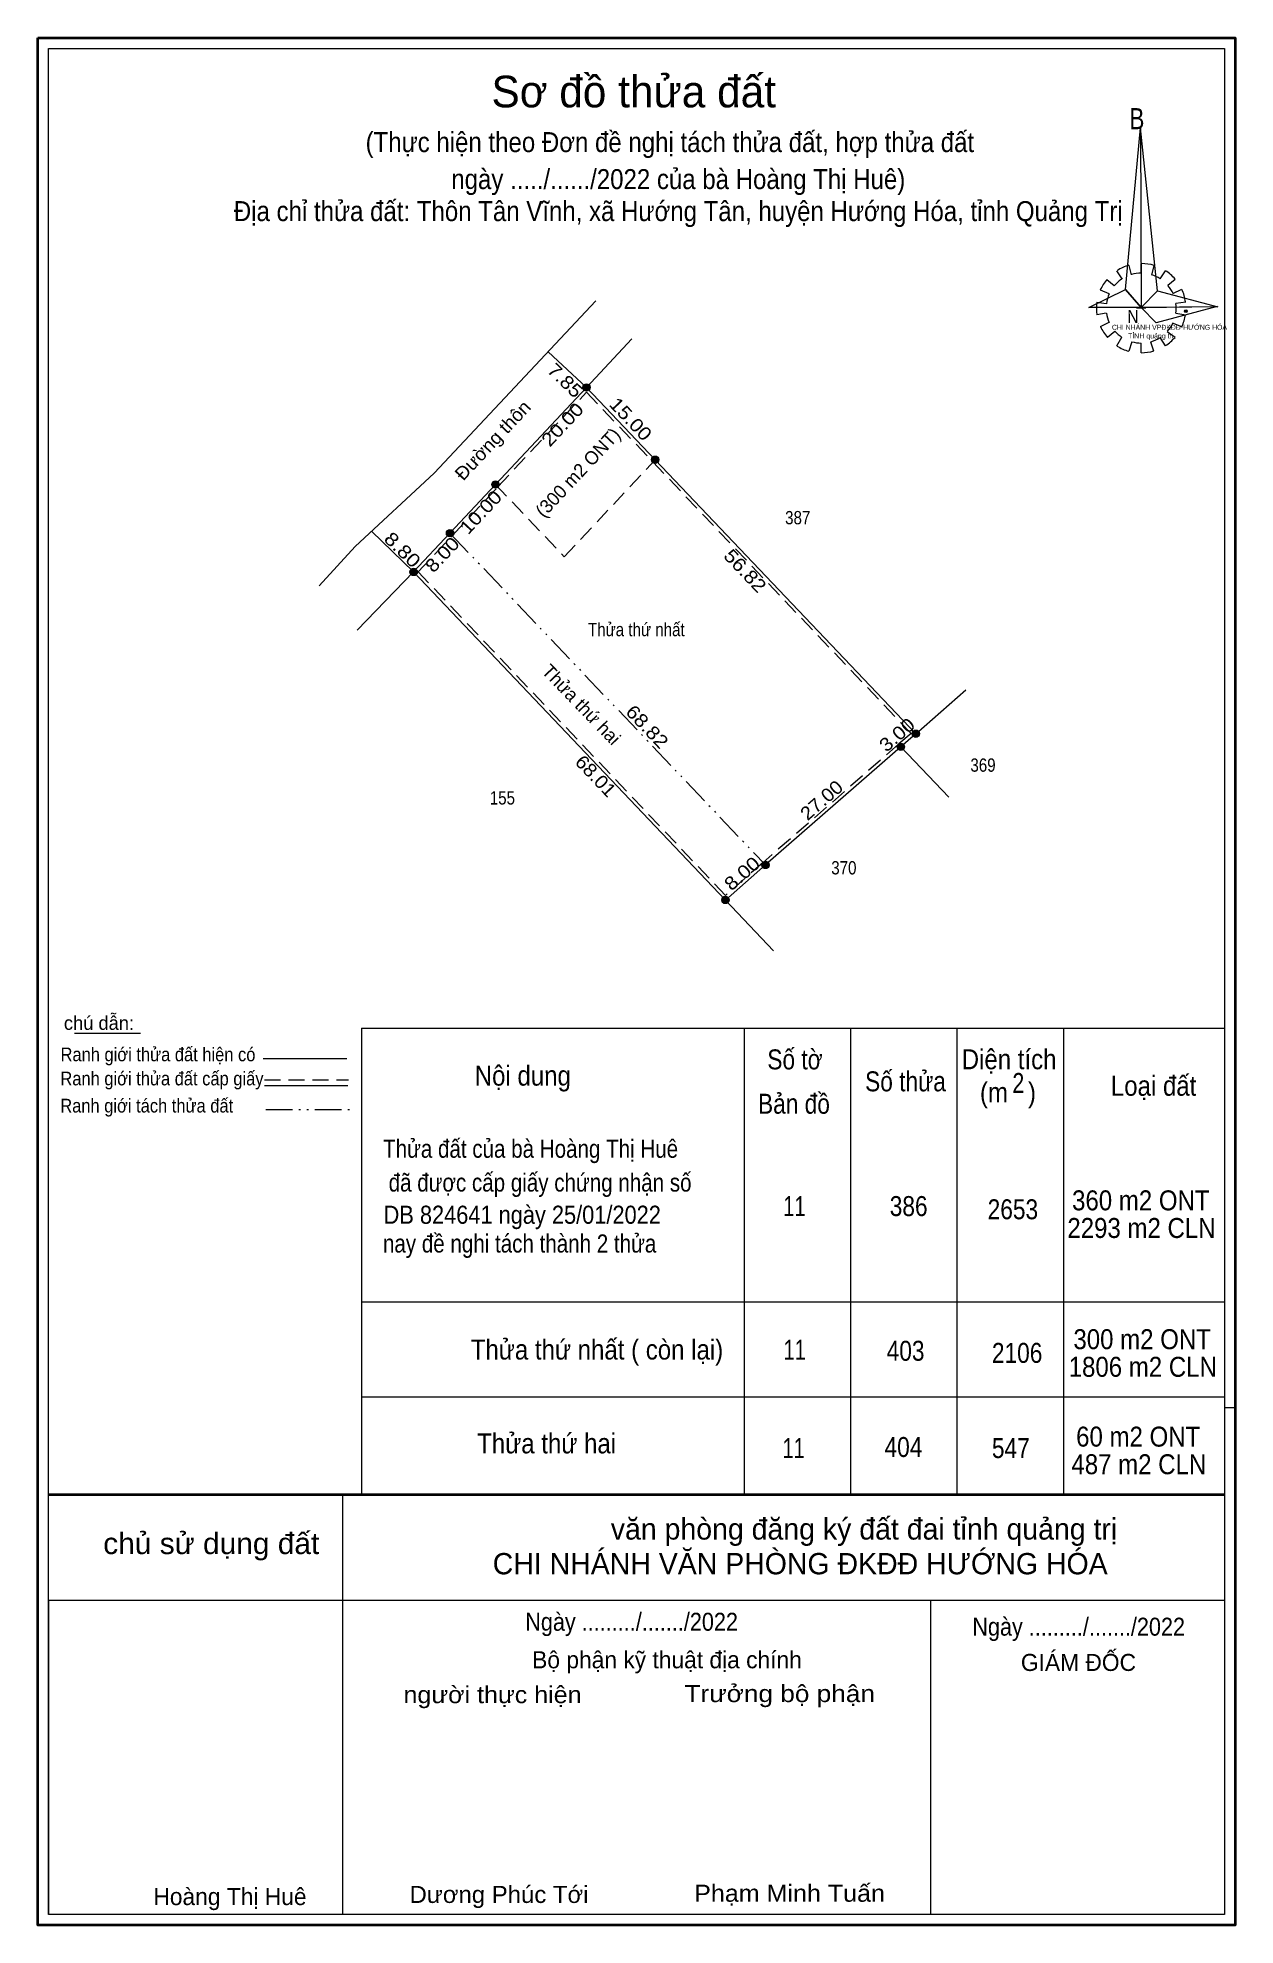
# Model space of a CAD drawing. Header units: metres. Extents: x 548737 to 549239, y 1842307 to 1842904.
# Drawn here: x 549058.8 to 549238.8, y 1842620.2 to 1842903.8 of the extents above; entities that cross this region are included whole.
import ezdxf
from ezdxf.enums import TextEntityAlignment as Align

# ---------------------------------------------------------------- set-up
doc = ezdxf.new("R2010")
doc.units = ezdxf.units.M
doc.header["$LTSCALE"] = 0.8
doc.header["$PDMODE"] = 32
doc.header["$PDSIZE"] = 0.4
doc.linetypes.add('DASH_DOUBLE_DOT', pattern=[9.2, 5, -1.2, 0.3, -1.2, 0.3, -1.2])
doc.linetypes.add('MEDIUM_DASHED', pattern=[4.5, 3, -1.5])
for name, color, linetype, lineweight in [('1', 7, 'Continuous', 13), ('17', 7, 'Continuous', 13), ('5', 7, 'Continuous', 35), ('6', 7, 'Continuous', 13), ('63', 7, 'DASH_DOUBLE_DOT', 13), ('9', 7, 'Continuous', 13)]:
    doc.layers.add(name, color=color, linetype=linetype, lineweight=lineweight)
doc.layers.add('7', color=7, linetype='Continuous')

msp = doc.modelspace()

# ---------------------------------------------------------------- texts
at = {"layer": '1'}
msp.add_text('Sơ đồ thửa đất', height=4.76, dxfattribs=at).set_placement((549148.38, 1842893.32), align=Align.CENTER)
for s, height, width, p in [('B', 3.169, 0.8, (549222.88, 1842890.04)), ('N', 1.981, 0.9, (549222.56, 1842860.9)), ('CHI NHÁNH VPĐKĐĐ-HƯỚNG HÓA', 0.7498, 0.95, (549220.26, 1842859.9)), ('TỈNH quảng trị', 0.75, 1.05, (549222.68, 1842858.6))]:
    msp.add_text(s, height=height, dxfattribs=dict(at, width=width)).set_placement(p)
for s, width, p in [('7.85', 1.15, (549137.3632, 1842851.5719)), ('8.80', 1.2, (549112.9182, 1842826.1276))]:
    msp.add_text(s, height=2, rotation=315.829, dxfattribs=dict(at, width=width)).set_placement(p, align=Align.CENTER)
for s, height, width, p in [('chủ sử dụng đất', 3.2, 1.05, (549101.12, 1842675.94)), ('người thực hiện', 2.56, 1.1, (549140.54, 1842653.54)), ('Trưởng bộ phận', 2.56, 1.15, (549184.64, 1842653.7)), ('Dương Phúc Tới', 2.56, 1.05, (549141.58, 1842623.52)), ('Phạm Minh Tuấn', 2.56, 1.1, (549186.14, 1842623.7))]:
    msp.add_text(s, height=height, dxfattribs=dict(at, width=width)).set_placement(p, align=Align.RIGHT)
for s, height, p in [('văn phòng đăng ký đất đai tỉnh quảng trị', 3.2, (549221.06, 1842678.12)), ('CHI NHÁNH VĂN PHÒNG ĐKĐĐ HƯỚNG HÓA', 3.2, (549219.62, 1842672.9)), ('Bộ phận kỹ thuật địa chính', 2.56, (549173.65, 1842658.78)), ('GIÁM ĐỐC', 2.56, (549223.88, 1842658.38)), ('Hoàng Thị Huê', 2.56, (549099.2, 1842623.2))]:
    msp.add_text(s, height=height, dxfattribs=at).set_placement(p, align=Align.RIGHT)
at = {"layer": '6'}
msp.add_text('chú dẫn:', height=2.057, dxfattribs=at).set_placement((549062.72, 1842754.71))
for s, height, width, p in [('Ranh giới thửa đất hiện có ', 2.057, 0.9, (549062.22, 1842749.99)), ('Số tờ', 3, 0.85, (549168.46, 1842748.77)), ('Diện tích', 3, 0.9, (549197.68, 1842748.79)), ('Ranh giới thửa đất cấp giấy', 2.057, 0.9, (549062.2, 1842746.37)), ('Nội dung', 3, 0.9, (549124.48, 1842746.33)), ('Số thửa', 3, 0.85, (549183.16, 1842745.47)), ('2', 3, 0.8, (549205.3, 1842745.23)), ('Loại đất', 3, 0.9, (549220.1, 1842744.81)), ('Bản đồ', 3, 0.85, (549167.06, 1842742.11)), ('(m   )', 3, 0.9, (549200.42, 1842743.81)), ('Ranh giới tách thửa đất', 2.057, 0.9, (549062.18, 1842742.29)), ('Thửa đất của bà Hoàng Thị Huê', 2.72, 0.85, (549110.7, 1842735.49)), (' đã được cấp giấy chứng nhận số', 2.72, 0.85, (549110.68, 1842730.41)), ('360 m2 ONT', 3, 0.9, (549214.27, 1842727.59)), ('DB 824641 ngày 25/01/2022', 2.72, 0.9, (549110.78, 1842725.57)), ('11', 3, 0.75, (549170.86, 1842726.73)), ('386', 3, 0.85, (549186.86, 1842726.73)), ('2653', 3, 0.85, (549201.58, 1842726.25)), ('2293 m2 CLN', 3, 0.9, (549213.56, 1842723.44)), ('nay đề nghi tách thành 2 thửa', 2.72, 0.85, (549110.68, 1842721.25)), ('Thửa thứ nhất ( còn lại)', 3, 0.9, (549123.88, 1842705.17)), ('11', 3, 0.75, (549170.9, 1842705.15)), ('403', 3, 0.85, (549186.4, 1842704.99)), ('300 m2 ONT', 3, 0.9, (549214.47, 1842706.73)), ('2106', 3, 0.85, (549202.22, 1842704.67)), ('1806 m2 CLN', 3, 0.9, (549213.76, 1842702.58)), ('Thửa thứ hai', 3, 0.9, (549124.84, 1842691.07)), ('60 m2 ONT', 3, 0.9, (549214.88, 1842692.09)), ('11', 3, 0.75, (549170.74, 1842690.37)), ('404', 3, 0.85, (549186.08, 1842690.53)), ('547', 3, 0.85, (549202.22, 1842690.37)), ('487 m2 CLN', 3, 0.9, (549214.17, 1842687.94))]:
    msp.add_text(s, height=height, dxfattribs=dict(at, width=width)).set_placement(p)
at = {"layer": '6', "width": 0.9}
for p in [(549148.06, 1842664.42), (549215.26, 1842663.68)]:
    msp.add_text('Ngày ........./......./2022', height=2.7, dxfattribs=at).set_placement(p, align=Align.CENTER)
at = {"layer": '7', "width": 0.9}
for s, p in [('(Thực hiện theo Đơn đề nghị tách thửa đất, hợp thửa đất ', (549154.31, 1842886.6)), ('ngày ...../....../2022 của bà Hoàng Thị Huê)', (549155.075, 1842881.04)), ('Địa chỉ thửa đất: Thôn Tân Vĩnh, xã Hướng Tân, huyện Hướng Hóa, tỉnh Quảng Trị', (549155.075, 1842876.23))]:
    msp.add_text(s, height=3, dxfattribs=at).set_placement(p, align=Align.CENTER)
at = {"layer": '9'}
for s, rotation, width, p in [('Đường thôn', 46.873, 1.05, (549127.9161, 1842842.6064)), ('20.00', 46.873, 1.15, (549138.3987, 1842844.9964)), ('15.00', 313.576, 1.15, (549147.1953, 1842845.7993)), ('10.00', 46.873, 1.15, (549126.1087, 1842831.8064)), ('8.00', 46.873, 1.15, (549120.3191, 1842825.4364)), ('56.82', 313.576, 1.15, (549164.3953, 1842822.9993)), ('68.82', 313.552, 1.15, (549149.6734, 1842799.579)), ('3.00', 41.12, 1.15, (549188.6124, 1842798.2935)), ('68.01', 313.552, 1.1, (549141.9421, 1842792.164)), ('27.00', 41.12, 1.1, (549177.2774, 1842788.4656)), ('8.00', 41.12, 1.15, (549165.3224, 1842777.4435))]:
    msp.add_text(s, height=2, rotation=rotation, dxfattribs=dict(at, width=width)).set_placement(p, align=Align.CENTER)
msp.add_text('(300 m2 ONT)', height=2, rotation=46.873, dxfattribs=at).set_placement((549140.7105, 1842837.7714), align=Align.CENTER)
at = {"layer": '9', "width": 0.85}
for s, p in [('387', (549173.03, 1842830.67)), ('369', (549200.88, 1842793.49)), ('370', (549179.965, 1842778.06))]:
    msp.add_text(s, height=2, dxfattribs=at).set_placement(p, align=Align.CENTER)
for s, p in [('Thửa thứ nhất', (549156.04, 1842813.86)), ('155', (549130.53, 1842788.57))]:
    msp.add_text(s, height=2, dxfattribs=at).set_placement(p, align=Align.RIGHT)
at = {"layer": '9'}
msp.add_text('Thửa thứ hai', height=2, rotation=313.929, dxfattribs=at).set_placement((549145.1548, 1842797.3175), align=Align.RIGHT)

# ---------------------------------------------------------------- hatches: boundary and pattern name
at = {"layer": '9'}
for points in [[(549141.8222, 1842851.2442, 1), (549140.7218, 1842851.2442, 1)], [(549152.1602, 1842840.38, 1), (549151.0598, 1842840.38, 1)], [(549128.1502, 1842836.65, 1), (549127.0498, 1842836.65, 1)], [(549121.3102, 1842829.35, 1), (549120.2098, 1842829.35, 1)], [(549115.8446, 1842823.5104, 1), (549114.7442, 1842823.5104, 1)], [(549191.3314, 1842799.2105, 1), (549190.231, 1842799.2105, 1)], [(549189.0702, 1842797.24, 1), (549187.9698, 1842797.24, 1)], [(549168.7302, 1842779.48, 1), (549167.6298, 1842779.48, 1)], [(549162.7046, 1842774.2204, 1), (549161.6042, 1842774.2204, 1)]]:
    msp.add_hatch(color=256, dxfattribs=at).paths.add_polyline_path(points)

# ---------------------------------------------------------------- linework, layer by layer
at = {"layer": '1'}
for p, q in [((549222.81, 1842869.58), (549223.16, 1842868.17)), ((549224.64, 1842868.39), (549224.68, 1842869.85)), ((549226.56, 1842869.58), (549226.21, 1842868.12)), ((549219.49, 1842867.48), (549220.58, 1842866.53)), ((549221.8, 1842867.58), (549221.02, 1842868.76)), ((549227.52, 1842867.58), (549228.31, 1842868.76)), ((549229.75, 1842867.48), (549228.65, 1842866.57)), ((549217.97, 1842864.07), (549219.4, 1842863.84)), ((549219.84, 1842865.3), (549218.53, 1842865.84)), ((549229.44, 1842865.34), (549230.75, 1842865.98)), ((549231.36, 1842864.07), (549229.88, 1842863.84)), ((549219.4, 1842862.38), (549217.97, 1842862.16)), ((549218.53, 1842860.38), (549219.84, 1842861.02)), ((549223.94, 1842863.2), (549225.34, 1842863.2)), ((549229.88, 1842862.38), (549231.36, 1842862.16)), ((549220.71, 1842859.65), (549219.58, 1842858.74)), ((549221.02, 1842857.51), (549221.76, 1842858.79)), ((549223.24, 1842858.1), (549222.81, 1842856.69)), ((549226.08, 1842858.1), (549226.52, 1842856.74)), ((549228.31, 1842857.51), (549227.52, 1842858.74)), ((549228.57, 1842859.65), (549229.75, 1842858.79)), ((549230.79, 1842860.33), (549229.35, 1842860.88)), ((549135.54, 1842856.61), (549141.27, 1842851.24)), ((549224.64, 1842856.46), (549224.64, 1842857.88)), ((549108.98, 1842829.64), (549115.29, 1842823.51)), ((549107.48, 1842754.98), (549237.2, 1842754.98)), ((549107.48, 1842754.98), (549107.48, 1842684.89)), ((549164.96, 1842754.98), (549164.96, 1842684.89)), ((549180.96, 1842754.98), (549180.96, 1842684.89)), ((549196.96, 1842754.98), (549196.96, 1842684.89)), ((549212.96, 1842754.98), (549212.96, 1842684.89)), ((549107.48, 1842713.84), (549237.2, 1842713.84)), ((549107.48, 1842699.56), (549237.2, 1842699.56)), ((549237.2, 1842697.99), (549238.79, 1842697.99)), ((549058.79, 1842683.34), (549058.79, 1842620.17)), ((549104.6, 1842684.89), (549104.6, 1842621.78)), ((549060.4, 1842669.02), (549237.2, 1842669.02)), ((549060.4, 1842669.02), (549060.4, 1842621.78)), ((549193, 1842669.02), (549193, 1842621.78))]:
    msp.add_line(p, q, dxfattribs=at)
at = {"layer": '1', "linetype": 'DASH_DOUBLE_DOT'}
msp.add_line((549120.76, 1842829.35), (549168.18, 1842779.48), dxfattribs=at)
at = {"layer": '1', "lineweight": 35}
msp.add_line((549060.4, 1842684.89), (549237.2, 1842684.89), dxfattribs=at)
at = {"layer": '1'}
for points in [[(549224.55, 1842890.25), (549224.64, 1842863.25), (549222.28, 1842865.94)], [(549224.55, 1842890.25), (549224.64, 1842863.25), (549227.13, 1842865.75)], [(549216.79, 1842863.25), (549222.28, 1842865.94), (549224.64, 1842863.25)], [(549236.16, 1842863.34), (549224.64, 1842863.25), (549227.13, 1842865.75)], [(549236.07, 1842863.39), (549226.91, 1842860.93), (549224.64, 1842863.25)]]:
    msp.add_lwpolyline(points, close=True, dxfattribs=at)
at = {"layer": '1', "linetype": 'MEDIUM_DASHED'}
msp.add_lwpolyline([(549141.27, 1842850.51), (549151.25, 1842840.04), (549190.06, 1842799.24), (549188.19, 1842797.62), (549167.85, 1842779.86), (549162.18, 1842774.91), (549115.98, 1842823.51), (549121.12, 1842829.01), (549127.96, 1842836.31)], close=True, dxfattribs=at)
msp.add_lwpolyline([(549127.6, 1842836.65), (549137.94, 1842825.78), (549151.61, 1842840.38)], dxfattribs=at)
at = {"layer": '1'}
for centre, major_axis, start_param, end_param in [((549224.6627, 1842863.1552), (6.7299, 0), 1.84955988, 2.13900916), ((549224.6627, 1842863.1552), (6.7299, 0), 1.27924208, 1.56332225), ((549224.6627, 1842863.1552), (6.7299, 0), 2.43958176, 2.72400246), ((549224.6627, 1842863.1552), (5.2744, 0), 2.13373541, 2.44496261), ((549224.6627, 1842863.1552), (5.2744, 0), 1.56985589, 1.85611068), ((549224.6627, 1842863.1552), (5.2744, 0), 1.00270906, 1.2755622), ((549224.6627, 1842863.1552), (6.7299, 0), 0.71056237, 0.99687234), ((549224.6627, 1842863.1552), (6.7299, 0), 3.00667928, 3.29139349), ((549224.6627, 1842863.1552), (5.2744, 0), 2.72368549, 3.01515824), ((549224.6627, 1842863.1552), (5.2744, 0), 0.42678376, 0.70646463), ((549224.6627, 1842863.1552), (5.2744, 0), 6.13558388, 6.41618463), ((549224.6627, 1842863.1552), (6.7299, 0), 0.1390515, 0.43393316), ((549224.6627, 1842863.1552), (5.2744, 0), 3.28229955, 3.56105054), ((549224.6627, 1842863.1552), (6.7299, 0), 5.85230288, 6.13839648), ((549224.6627, 1842863.1552), (6.7299, 0), 3.56988637, 3.85691866), ((549224.6627, 1842863.1552), (5.2744, 0), 3.86077574, 4.13258255), ((549224.6627, 1842863.1552), (5.2744, 0), 4.43854677, 4.71314001), ((549224.6627, 1842863.1552), (5.2744, 0), 4.99087134, 5.28933161), ((549224.6627, 1842863.1552), (6.7299, 0), 5.28561416, 5.56798705), ((549224.6627, 1842863.1552), (5.2744, 0), 5.56137327, 5.83951437), ((549224.6243, 1842863.1152), (6.7299, 0), 4.1470906, 4.43659307), ((549224.6627, 1842863.1552), (6.7299, 0), 4.71301008, 4.99761054)]:
    msp.add_ellipse(centre, major_axis=major_axis, ratio=0.995001, start_param=start_param, end_param=end_param, dxfattribs=at)
msp.add_point((549231.36, 1842862.7), dxfattribs=at)
at = {"layer": '17'}
msp.add_line((549064.32, 1842754.23), (549074.26, 1842754.23), dxfattribs=at)
at = {"layer": '5'}
msp.add_lwpolyline([(549058.8, 1842903.78), (549238.8, 1842903.78), (549238.8, 1842620.18), (549058.8, 1842620.18)], close=True, dxfattribs=at)
at = {"layer": '5', "lineweight": 13}
msp.add_lwpolyline([(549237.2, 1842684.89), (549237.2, 1842621.78), (549060.4, 1842621.78), (549060.4, 1842902.18), (549237.2, 1842902.18)], close=True, dxfattribs=at)
at = {"layer": '6'}
for p, q in [((549092.7, 1842750.39), (549105.24, 1842750.39)), ((549092.9, 1842746.37), (549105.42, 1842746.37))]:
    msp.add_line(p, q, dxfattribs=at)
at = {"layer": '6', "linetype": 'MEDIUM_DASHED'}
msp.add_line((549092.9, 1842747.21), (549105.52, 1842747.21), dxfattribs=at)
at = {"layer": '63'}
msp.add_line((549093.08, 1842742.75), (549105.68, 1842742.75), dxfattribs=at)
at = {"layer": '9'}
for p, q in [((549141.27, 1842851.24), (549148.11, 1842858.54)), ((549141.27, 1842851.24), (549148.11, 1842858.54)), ((549101.07, 1842821.44), (549106.5, 1842827.35)), ((549115.29, 1842823.51), (549120.76, 1842829.35)), ((549106.8, 1842814.77), (549115.29, 1842823.51)), ((549162.15, 1842774.22), (549115.29, 1842823.51)), ((549115.29, 1842823.51), (549162.15, 1842774.22)), ((549190.78, 1842799.21), (549198.31, 1842805.79)), ((549190.78, 1842799.21), (549198.31, 1842805.79)), ((549188.52, 1842797.24), (549195.73, 1842789.66)), ((549162.15, 1842774.22), (549169.4, 1842766.6))]:
    msp.add_line(p, q, dxfattribs=at)
for points in [[(549106.5, 1842827.35), (549118.4, 1842838.34), (549142.7, 1842864.24)], [(549120.76, 1842829.35), (549127.6, 1842836.65), (549141.27, 1842851.24)], [(549141.27, 1842851.24), (549151.61, 1842840.38), (549190.78, 1842799.21)], [(549190.78, 1842799.21), (549168.18, 1842779.48), (549162.15, 1842774.22)]]:
    msp.add_lwpolyline(points, dxfattribs=at)
for centre in [(549141.272, 1842851.2442), (549151.61, 1842840.38), (549127.6, 1842836.65), (549120.76, 1842829.35), (549115.2944, 1842823.5104), (549190.7812, 1842799.2105), (549188.52, 1842797.24), (549168.18, 1842779.48), (549162.1544, 1842774.2204)]:
    msp.add_circle(centre, 0.5502, dxfattribs=at)

msp.set_redraw_order([(e.dxf.handle, doc.entitydb.next_handle()) for e in msp.query("TEXT MTEXT ATTDEF DIMENSION ARC_DIMENSION")])  # texts and dimensions are drawn at this point

doc.saveas('drawing.dxf')
